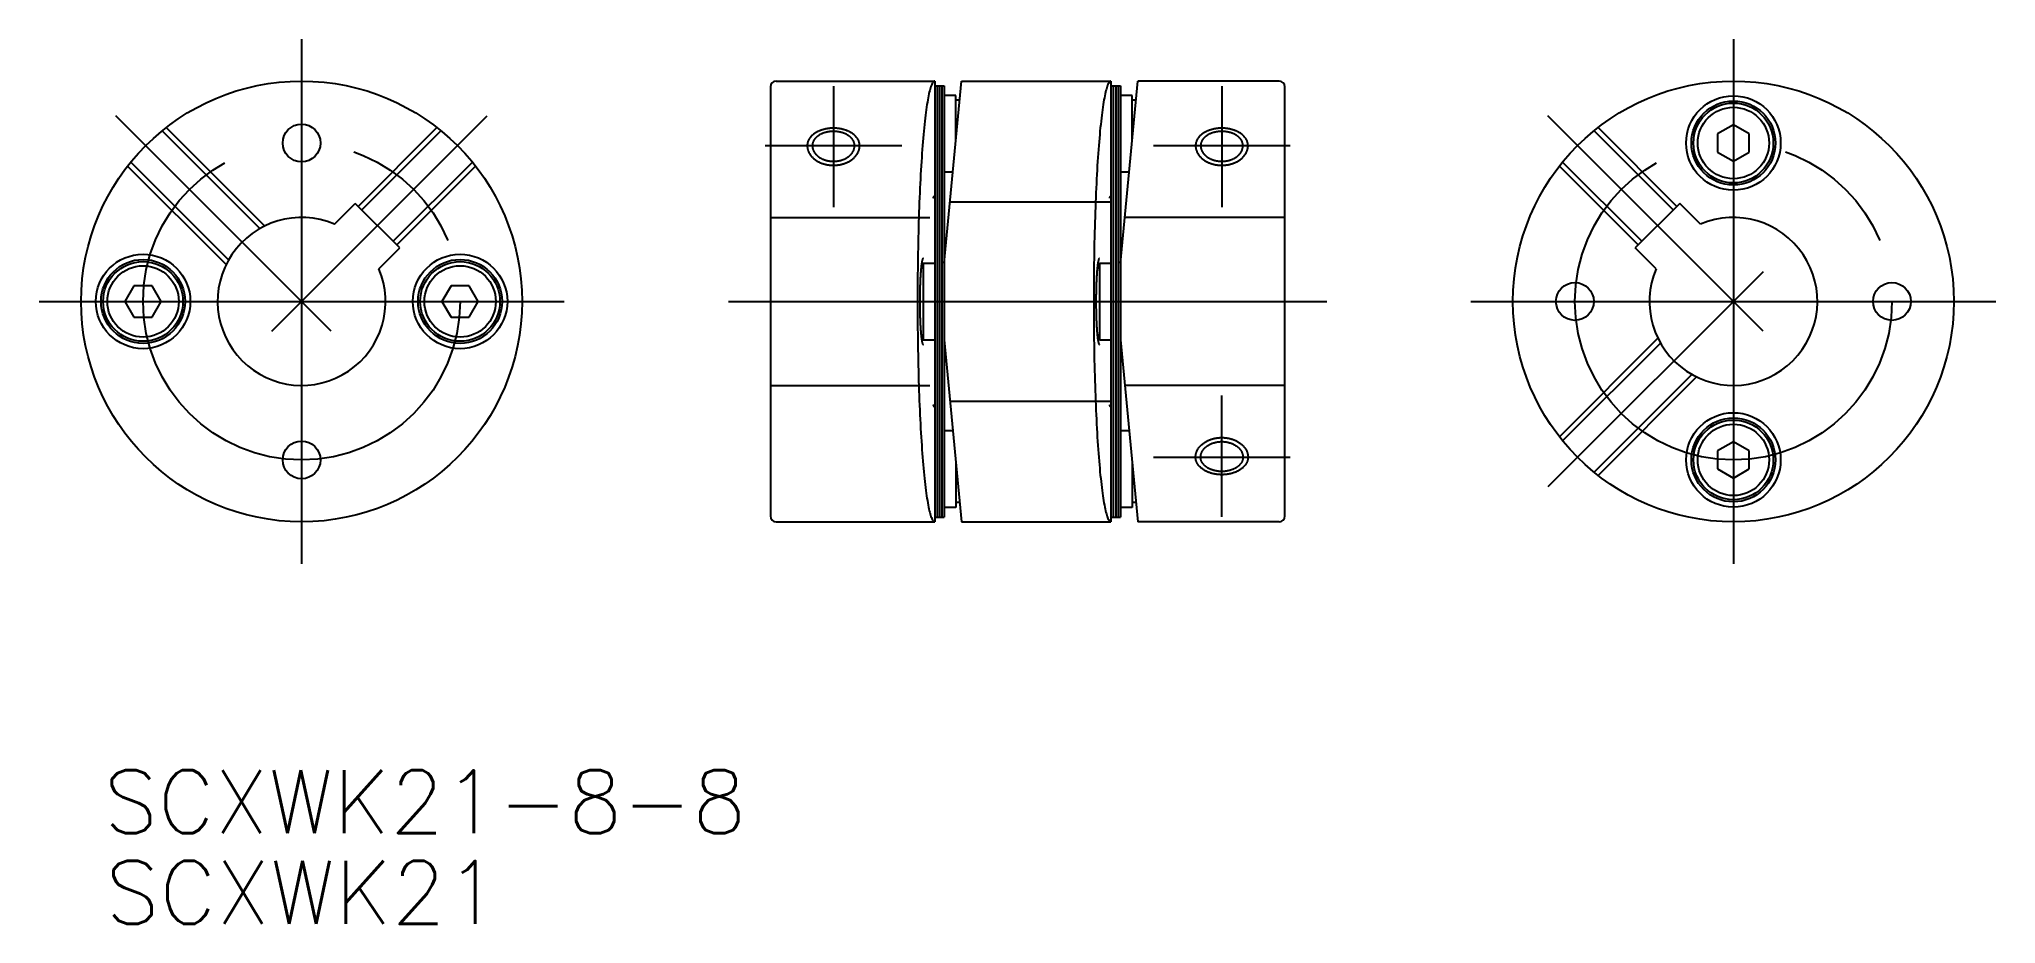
# Model space of a CAD drawing. Extents: x -12.5 to 80.7, y -29.7 to 12.5.
import ezdxf

# ---------------------------------------------------------------- set-up
doc = ezdxf.new("R2010")
doc.units = 0
doc.linetypes.add('CENTER', pattern=[50.8, 31.75, -6.35, 6.35, -6.35])
doc.linetypes.add('DASHED', pattern=[19.05, 12.7, -6.35])
doc.layers.get('0').update_dxf_attribs({"linetype": 'CONTINUOUS'})
doc.layers.add('CENTER', color=1, linetype='CENTER')
doc.styles.get("Standard").update_dxf_attribs({"font": 'txt.shx', "height": 3, "bigfont": 'bigfont.shx'})

msp = doc.modelspace()

# ---------------------------------------------------------------- texts
at = {"color": 7, "linetype": 'CONTINUOUS'}
for s, p in [('SCXWK21-8-8', (-9.417, -25.336)), ('SCXWK21', (-9.34, -29.659))]:
    msp.add_text(s, height=3, dxfattribs=at).set_placement(p)

# ---------------------------------------------------------------- linework, layer by layer
at = {"color": 7, "linetype": 'CONTINUOUS'}
for p, q in [((22.607, 10.5), (30.157, 10.5)), ((30.157, 10.5), (30.157, -10.5)), ((30.157, 10.272), (30.613, 10.272)), ((30.271, 10.272), (30.271, -10.272)), ((30.385, 10.272), (30.385, -10.272)), ((30.499, 10.272), (30.499, -10.272)), ((30.613, 1.826), (31.435, 10.5)), ((30.613, 10.272), (30.613, -10.272)), ((31.435, 10.5), (38.549, 10.5)), ((38.549, 10.5), (38.549, -10.5)), ((38.549, 10.272), (39.006, 10.272)), ((38.663, 10.272), (38.663, -10.272)), ((38.778, 10.272), (38.778, -10.272)), ((38.892, 10.272), (38.892, -10.272)), ((39.006, 1.826), (39.828, 10.5)), ((39.006, 10.272), (39.006, -10.272)), ((46.556, 10.5), (39.828, 10.5)), ((22.333, 10.226), (22.333, -10.226)), ((31.161, 9.815), (30.613, 9.815)), ((31.161, 7.609), (31.161, 9.815)), ((31.348, 9.587), (31.161, 9.587)), ((39.554, 9.815), (39.006, 9.815)), ((39.554, 7.609), (39.554, 9.815)), ((39.741, 9.587), (39.554, 9.587)), ((46.83, -10.226), (46.83, 10.226)), ((68.197, 8.416), (67.447, 7.983)), ((68.947, 7.983), (68.197, 8.416)), ((67.447, 7.983), (67.447, 7.117)), ((68.947, 7.117), (68.947, 7.983)), ((67.447, 7.117), (68.197, 6.684)), ((68.197, 6.684), (68.947, 7.117)), ((31.024, 6.163), (30.613, 6.163)), ((39.417, 6.163), (39.006, 6.163)), ((1.561, 3.683), (2.551, 4.673)), ((4.673, 2.551), (2.551, 4.673)), ((65.646, 4.673), (63.525, 2.551)), ((66.636, 3.683), (65.646, 4.673)), ((3.683, 1.561), (4.673, 2.551)), ((64.515, 1.561), (63.525, 2.551)), ((29.504, 1.598), (29.609, 1.598)), ((29.609, 1.826), (29.609, -1.826)), ((29.609, 1.826), (30.157, 1.826)), ((37.897, 1.598), (38.001, 1.598)), ((38.001, 1.826), (38.001, -1.826)), ((38.001, 1.826), (38.549, 1.826)), ((-7.983, 0.75), (-8.416, 0)), ((-8.416, 0), (-7.983, -0.75)), ((-7.117, 0.75), (-7.983, 0.75)), ((-6.684, 0), (-7.117, 0.75)), ((-7.117, -0.75), (-6.684, 0)), ((7.117, 0.75), (6.684, 0)), ((6.684, 0), (7.117, -0.75)), ((7.983, 0.75), (7.117, 0.75)), ((8.416, 0), (7.983, 0.75)), ((7.983, -0.75), (8.416, 0)), ((30.157, 0), (30.157, -10.5)), ((38.549, 0), (38.549, -10.5)), ((-7.983, -0.75), (-7.117, -0.75)), ((7.117, -0.75), (7.983, -0.75)), ((29.504, -1.598), (29.609, -1.598)), ((29.609, -1.826), (30.157, -1.826)), ((30.613, -1.826), (31.435, -10.5)), ((37.897, -1.598), (38.001, -1.598)), ((38.001, -1.826), (38.549, -1.826)), ((39.006, -1.826), (39.828, -10.5)), ((30.157, -5.022), (30.157, -10.5)), ((38.549, -5.022), (38.549, -10.5)), ((31.024, -6.163), (30.613, -6.163)), ((39.417, -6.163), (39.006, -6.163)), ((68.197, -6.684), (67.447, -7.117)), ((67.447, -7.117), (67.447, -7.983)), ((68.947, -7.117), (68.197, -6.684)), ((68.947, -7.983), (68.947, -7.117)), ((31.161, -7.609), (31.161, -9.815)), ((39.554, -7.609), (39.554, -9.815)), ((67.447, -7.983), (68.197, -8.416)), ((68.197, -8.416), (68.947, -7.983)), ((31.161, -9.815), (30.613, -9.815)), ((31.348, -9.587), (31.161, -9.587)), ((39.554, -9.815), (39.006, -9.815)), ((39.741, -9.587), (39.554, -9.587)), ((22.607, -10.5), (30.157, -10.5)), ((30.157, -10.272), (30.613, -10.272)), ((31.435, -10.5), (38.549, -10.5)), ((38.549, -10.272), (39.006, -10.272)), ((46.556, -10.5), (39.828, -10.5))]:
    msp.add_line(p, q, dxfattribs=at)
at = {"color": 3, "linetype": 'DASHED'}
for p, q in [((-1.981, 3.475), (-6.64, 8.134)), ((-1.756, 3.594), (-6.448, 8.287)), ((2.693, 4.531), (6.448, 8.287)), ((2.865, 4.359), (6.64, 8.134)), ((65.333, 4.359), (61.558, 8.134)), ((65.505, 4.531), (61.749, 8.287)), ((-3.475, 1.981), (-8.134, 6.64)), ((4.359, 2.865), (8.134, 6.64)), ((63.838, 2.865), (60.063, 6.64)), ((-3.594, 1.756), (-8.287, 6.448)), ((4.531, 2.693), (8.287, 6.448)), ((63.666, 2.693), (59.911, 6.448)), ((30.89, 4.75), (38.549, 4.75)), ((22.333, 4), (29.922, 4)), ((46.798, 4), (39.212, 4)), ((64.603, -1.756), (59.911, -6.448)), ((64.722, -1.981), (60.063, -6.64)), ((66.217, -3.475), (61.558, -8.134)), ((66.442, -3.594), (61.749, -8.287)), ((22.333, -4), (29.922, -4)), ((46.83, -4), (39.212, -4)), ((30.89, -4.75), (38.549, -4.75))]:
    msp.add_line(p, q, dxfattribs=at)
at = {"color": 7, "linetype": 'CONTINUOUS'}
for points in [[(30.157, 10.5, 0), (30.137, 10.497, 0), (30.116, 10.487, 0), (30.096, 10.472, 0), (30.076, 10.449, 0), (30.056, 10.421, 0), (30.036, 10.386, 0), (30.016, 10.345, 0), (29.996, 10.298, 0), (29.977, 10.245, 0), (29.957, 10.185, 0), (29.938, 10.12, 0), (29.918, 10.048, 0), (29.899, 9.97, 0), (29.88, 9.886, 0), (29.861, 9.796, 0), (29.842, 9.701, 0), (29.824, 9.599, 0), (29.805, 9.492, 0), (29.787, 9.379, 0), (29.769, 9.26, 0), (29.752, 9.136, 0), (29.734, 9.006, 0), (29.717, 8.871, 0), (29.7, 8.73, 0), (29.683, 8.585, 0), (29.667, 8.434, 0), (29.651, 8.278, 0), (29.635, 8.117, 0), (29.62, 7.951, 0), (29.605, 7.78, 0), (29.59, 7.605, 0), (29.576, 7.425, 0), (29.562, 7.24, 0), (29.548, 7.051, 0), (29.535, 6.858, 0), (29.521, 6.661, 0), (29.509, 6.46, 0), (29.497, 6.255, 0), (29.485, 6.046, 0), (29.473, 5.833, 0), (29.462, 5.617, 0), (29.452, 5.398, 0), (29.442, 5.175, 0), (29.432, 4.95, 0), (29.423, 4.721, 0), (29.414, 4.489, 0), (29.405, 4.255, 0), (29.398, 4.018, 0), (29.39, 3.779, 0), (29.383, 3.537, 0), (29.376, 3.294, 0), (29.37, 3.048, 0), (29.365, 2.8, 0), (29.36, 2.551, 0), (29.355, 2.301, 0), (29.351, 2.048, 0), (29.347, 1.795, 0), (29.344, 1.541, 0), (29.341, 1.285, 0), (29.339, 1.029, 0), (29.337, 0.772, 0), (29.336, 0.515, 0), (29.335, 0.258, 0), (29.335, 0, 0), (29.335, -0.258, 0), (29.336, -0.515, 0), (29.337, -0.772, 0), (29.339, -1.029, 0), (29.341, -1.285, 0), (29.344, -1.541, 0), (29.347, -1.795, 0), (29.351, -2.048, 0), (29.355, -2.301, 0), (29.36, -2.551, 0), (29.365, -2.8, 0), (29.37, -3.048, 0), (29.376, -3.294, 0), (29.383, -3.537, 0), (29.39, -3.779, 0), (29.398, -4.018, 0), (29.405, -4.255, 0), (29.414, -4.489, 0), (29.423, -4.721, 0), (29.432, -4.95, 0), (29.442, -5.175, 0), (29.452, -5.398, 0), (29.462, -5.617, 0), (29.473, -5.833, 0), (29.485, -6.046, 0), (29.497, -6.255, 0), (29.509, -6.46, 0), (29.521, -6.661, 0), (29.535, -6.858, 0), (29.548, -7.051, 0), (29.562, -7.24, 0), (29.576, -7.425, 0), (29.59, -7.605, 0), (29.605, -7.78, 0), (29.62, -7.951, 0), (29.635, -8.117, 0), (29.651, -8.278, 0), (29.667, -8.434, 0), (29.683, -8.585, 0), (29.7, -8.73, 0), (29.717, -8.871, 0), (29.734, -9.006, 0), (29.752, -9.136, 0), (29.769, -9.26, 0), (29.787, -9.379, 0), (29.805, -9.492, 0), (29.824, -9.599, 0), (29.842, -9.701, 0), (29.861, -9.796, 0), (29.88, -9.886, 0), (29.899, -9.97, 0), (29.918, -10.048, 0), (29.938, -10.12, 0), (29.957, -10.185, 0), (29.977, -10.245, 0), (29.996, -10.298, 0), (30.016, -10.345, 0), (30.036, -10.386, 0), (30.056, -10.421, 0), (30.076, -10.449, 0), (30.096, -10.472, 0), (30.116, -10.487, 0), (30.137, -10.497, 0), (30.157, -10.5, 0)], [(38.549, 10.5, 0), (38.529, 10.497, 0), (38.509, 10.487, 0), (38.489, 10.472, 0), (38.469, 10.449, 0), (38.449, 10.421, 0), (38.429, 10.386, 0), (38.409, 10.345, 0), (38.389, 10.298, 0), (38.369, 10.245, 0), (38.35, 10.185, 0), (38.33, 10.12, 0), (38.311, 10.048, 0), (38.291, 9.97, 0), (38.273, 9.886, 0), (38.254, 9.796, 0), (38.235, 9.701, 0), (38.216, 9.599, 0), (38.198, 9.492, 0), (38.18, 9.379, 0), (38.162, 9.26, 0), (38.144, 9.136, 0), (38.127, 9.006, 0), (38.11, 8.871, 0), (38.093, 8.73, 0), (38.076, 8.585, 0), (38.06, 8.434, 0), (38.044, 8.278, 0), (38.028, 8.117, 0), (38.013, 7.951, 0), (37.998, 7.78, 0), (37.983, 7.605, 0), (37.968, 7.425, 0), (37.954, 7.24, 0), (37.94, 7.051, 0), (37.927, 6.858, 0), (37.914, 6.661, 0), (37.901, 6.46, 0), (37.889, 6.255, 0), (37.877, 6.046, 0), (37.866, 5.833, 0), (37.855, 5.617, 0), (37.844, 5.398, 0), (37.834, 5.175, 0), (37.825, 4.95, 0), (37.815, 4.721, 0), (37.806, 4.489, 0), (37.798, 4.255, 0), (37.79, 4.018, 0), (37.783, 3.779, 0), (37.776, 3.537, 0), (37.769, 3.294, 0), (37.763, 3.048, 0), (37.757, 2.8, 0), (37.752, 2.551, 0), (37.748, 2.301, 0), (37.743, 2.048, 0), (37.74, 1.795, 0), (37.736, 1.541, 0), (37.734, 1.285, 0), (37.731, 1.029, 0), (37.73, 0.772, 0), (37.729, 0.515, 0), (37.728, 0.258, 0), (37.728, 0, 0), (37.728, -0.258, 0), (37.729, -0.515, 0), (37.73, -0.772, 0), (37.731, -1.029, 0), (37.734, -1.285, 0), (37.736, -1.541, 0), (37.74, -1.795, 0), (37.743, -2.048, 0), (37.748, -2.301, 0), (37.752, -2.551, 0), (37.757, -2.8, 0), (37.763, -3.048, 0), (37.769, -3.294, 0), (37.776, -3.537, 0), (37.783, -3.779, 0), (37.79, -4.018, 0), (37.798, -4.255, 0), (37.806, -4.489, 0), (37.815, -4.721, 0), (37.825, -4.95, 0), (37.834, -5.175, 0), (37.844, -5.398, 0), (37.855, -5.617, 0), (37.866, -5.833, 0), (37.877, -6.046, 0), (37.889, -6.255, 0), (37.901, -6.46, 0), (37.914, -6.661, 0), (37.927, -6.858, 0), (37.94, -7.051, 0), (37.954, -7.24, 0), (37.968, -7.425, 0), (37.983, -7.605, 0), (37.998, -7.78, 0), (38.013, -7.951, 0), (38.028, -8.117, 0), (38.044, -8.278, 0), (38.06, -8.434, 0), (38.076, -8.585, 0), (38.093, -8.73, 0), (38.11, -8.871, 0), (38.127, -9.006, 0), (38.144, -9.136, 0), (38.162, -9.26, 0), (38.18, -9.379, 0), (38.198, -9.492, 0), (38.216, -9.599, 0), (38.235, -9.701, 0), (38.254, -9.796, 0), (38.273, -9.886, 0), (38.291, -9.97, 0), (38.311, -10.048, 0), (38.33, -10.12, 0), (38.35, -10.185, 0), (38.369, -10.245, 0), (38.389, -10.298, 0), (38.409, -10.345, 0), (38.429, -10.386, 0), (38.449, -10.421, 0), (38.469, -10.449, 0), (38.489, -10.472, 0), (38.509, -10.487, 0), (38.529, -10.497, 0), (38.549, -10.5, 0)], [(26.339, 7.425, 0), (26.339, 7.441, 0), (26.338, 7.458, 0), (26.337, 7.474, 0), (26.334, 7.491, 0), (26.332, 7.508, 0), (26.328, 7.524, 0), (26.325, 7.54, 0), (26.32, 7.557, 0), (26.315, 7.573, 0), (26.309, 7.589, 0), (26.303, 7.605, 0), (26.296, 7.621, 0), (26.288, 7.637, 0), (26.28, 7.653, 0), (26.272, 7.668, 0), (26.263, 7.684, 0), (26.253, 7.699, 0), (26.243, 7.714, 0), (26.232, 7.729, 0), (26.22, 7.744, 0), (26.209, 7.759, 0), (26.196, 7.773, 0), (26.183, 7.787, 0), (26.17, 7.801, 0), (26.156, 7.815, 0), (26.141, 7.828, 0), (26.126, 7.841, 0), (26.111, 7.854, 0), (26.095, 7.867, 0), (26.079, 7.88, 0), (26.062, 7.892, 0), (26.044, 7.904, 0), (26.027, 7.915, 0), (26.009, 7.927, 0), (25.99, 7.938, 0), (25.971, 7.948, 0), (25.952, 7.959, 0), (25.932, 7.969, 0), (25.912, 7.979, 0), (25.892, 7.988, 0), (25.871, 7.997, 0), (25.85, 8.006, 0), (25.829, 8.014, 0), (25.807, 8.022, 0), (25.785, 8.03, 0), (25.763, 8.037, 0), (25.741, 8.044, 0), (25.718, 8.051, 0), (25.695, 8.057, 0), (25.672, 8.063, 0), (25.648, 8.068, 0), (25.625, 8.073, 0), (25.601, 8.078, 0), (25.577, 8.082, 0), (25.553, 8.086, 0), (25.529, 8.089, 0), (25.505, 8.092, 0), (25.48, 8.095, 0), (25.456, 8.097, 0), (25.431, 8.099, 0), (25.407, 8.1, 0), (25.382, 8.101, 0), (25.358, 8.102, 0), (25.333, 8.102, 0), (25.308, 8.102, 0), (25.283, 8.101, 0), (25.259, 8.1, 0), (25.234, 8.099, 0), (25.21, 8.097, 0), (25.185, 8.095, 0), (25.161, 8.092, 0), (25.136, 8.089, 0), (25.112, 8.086, 0), (25.088, 8.082, 0), (25.064, 8.078, 0), (25.041, 8.073, 0), (25.017, 8.068, 0), (24.994, 8.063, 0), (24.971, 8.057, 0), (24.948, 8.051, 0), (24.925, 8.044, 0), (24.902, 8.037, 0), (24.88, 8.03, 0), (24.858, 8.022, 0), (24.837, 8.014, 0), (24.815, 8.006, 0), (24.794, 7.997, 0), (24.774, 7.988, 0), (24.753, 7.979, 0), (24.733, 7.969, 0), (24.714, 7.959, 0), (24.694, 7.948, 0), (24.675, 7.938, 0), (24.657, 7.927, 0), (24.639, 7.915, 0), (24.621, 7.904, 0), (24.604, 7.892, 0), (24.587, 7.88, 0), (24.571, 7.867, 0), (24.555, 7.854, 0), (24.539, 7.841, 0), (24.524, 7.828, 0), (24.51, 7.815, 0), (24.496, 7.801, 0), (24.482, 7.787, 0), (24.47, 7.773, 0), (24.457, 7.759, 0), (24.445, 7.744, 0), (24.434, 7.729, 0), (24.423, 7.714, 0), (24.413, 7.699, 0), (24.403, 7.684, 0), (24.394, 7.668, 0), (24.385, 7.653, 0), (24.377, 7.637, 0), (24.37, 7.621, 0), (24.363, 7.605, 0), (24.356, 7.589, 0), (24.351, 7.573, 0), (24.346, 7.557, 0), (24.341, 7.54, 0), (24.337, 7.524, 0), (24.334, 7.508, 0), (24.331, 7.491, 0), (24.329, 7.474, 0), (24.328, 7.458, 0), (24.327, 7.441, 0), (24.326, 7.425, 0)], [(44.836, 7.425, 0), (44.836, 7.441, 0), (44.835, 7.458, 0), (44.834, 7.474, 0), (44.831, 7.491, 0), (44.829, 7.508, 0), (44.825, 7.524, 0), (44.821, 7.54, 0), (44.817, 7.557, 0), (44.812, 7.573, 0), (44.806, 7.589, 0), (44.8, 7.605, 0), (44.793, 7.621, 0), (44.785, 7.637, 0), (44.777, 7.653, 0), (44.769, 7.668, 0), (44.76, 7.684, 0), (44.75, 7.699, 0), (44.74, 7.714, 0), (44.729, 7.729, 0), (44.717, 7.744, 0), (44.706, 7.759, 0), (44.693, 7.773, 0), (44.68, 7.787, 0), (44.667, 7.801, 0), (44.653, 7.815, 0), (44.638, 7.828, 0), (44.623, 7.841, 0), (44.608, 7.854, 0), (44.592, 7.867, 0), (44.575, 7.88, 0), (44.559, 7.892, 0), (44.541, 7.904, 0), (44.524, 7.915, 0), (44.506, 7.927, 0), (44.487, 7.938, 0), (44.468, 7.948, 0), (44.449, 7.959, 0), (44.429, 7.969, 0), (44.409, 7.979, 0), (44.389, 7.988, 0), (44.368, 7.997, 0), (44.347, 8.006, 0), (44.326, 8.014, 0), (44.304, 8.022, 0), (44.282, 8.03, 0), (44.26, 8.037, 0), (44.238, 8.044, 0), (44.215, 8.051, 0), (44.192, 8.057, 0), (44.169, 8.063, 0), (44.145, 8.068, 0), (44.122, 8.073, 0), (44.098, 8.078, 0), (44.074, 8.082, 0), (44.05, 8.086, 0), (44.026, 8.089, 0), (44.002, 8.092, 0), (43.977, 8.095, 0), (43.953, 8.097, 0), (43.928, 8.099, 0), (43.904, 8.1, 0), (43.879, 8.101, 0), (43.854, 8.102, 0), (43.83, 8.102, 0), (43.805, 8.102, 0), (43.78, 8.101, 0), (43.756, 8.1, 0), (43.731, 8.099, 0), (43.706, 8.097, 0), (43.682, 8.095, 0), (43.658, 8.092, 0), (43.633, 8.089, 0), (43.609, 8.086, 0), (43.585, 8.082, 0), (43.561, 8.078, 0), (43.538, 8.073, 0), (43.514, 8.068, 0), (43.491, 8.063, 0), (43.468, 8.057, 0), (43.445, 8.051, 0), (43.422, 8.044, 0), (43.399, 8.037, 0), (43.377, 8.03, 0), (43.355, 8.022, 0), (43.334, 8.014, 0), (43.312, 8.006, 0), (43.291, 7.997, 0), (43.271, 7.988, 0), (43.25, 7.979, 0), (43.23, 7.969, 0), (43.211, 7.959, 0), (43.191, 7.948, 0), (43.172, 7.938, 0), (43.154, 7.927, 0), (43.136, 7.915, 0), (43.118, 7.904, 0), (43.101, 7.892, 0), (43.084, 7.88, 0), (43.068, 7.867, 0), (43.052, 7.854, 0), (43.036, 7.841, 0), (43.021, 7.828, 0), (43.007, 7.815, 0), (42.993, 7.801, 0), (42.979, 7.787, 0), (42.966, 7.773, 0), (42.954, 7.759, 0), (42.942, 7.744, 0), (42.931, 7.729, 0), (42.92, 7.714, 0), (42.91, 7.699, 0), (42.9, 7.684, 0), (42.891, 7.668, 0), (42.882, 7.653, 0), (42.874, 7.637, 0), (42.867, 7.621, 0), (42.86, 7.605, 0), (42.853, 7.589, 0), (42.848, 7.573, 0), (42.843, 7.557, 0), (42.838, 7.54, 0), (42.834, 7.524, 0), (42.831, 7.508, 0), (42.828, 7.491, 0), (42.826, 7.474, 0), (42.825, 7.458, 0), (42.824, 7.441, 0), (42.823, 7.425, 0)], [(24.326, 7.425, 0), (24.327, 7.406, 0), (24.328, 7.388, 0), (24.329, 7.37, 0), (24.331, 7.352, 0), (24.334, 7.333, 0), (24.337, 7.315, 0), (24.341, 7.297, 0), (24.346, 7.279, 0), (24.351, 7.261, 0), (24.356, 7.243, 0), (24.363, 7.226, 0), (24.37, 7.208, 0), (24.377, 7.191, 0), (24.385, 7.173, 0), (24.394, 7.156, 0), (24.403, 7.139, 0), (24.413, 7.122, 0), (24.423, 7.106, 0), (24.434, 7.089, 0), (24.445, 7.073, 0), (24.457, 7.057, 0), (24.47, 7.041, 0), (24.482, 7.026, 0), (24.496, 7.01, 0), (24.51, 6.995, 0), (24.524, 6.98, 0), (24.539, 6.966, 0), (24.555, 6.951, 0), (24.571, 6.937, 0), (24.587, 6.924, 0), (24.604, 6.91, 0), (24.621, 6.897, 0), (24.639, 6.884, 0), (24.657, 6.872, 0), (24.675, 6.86, 0), (24.694, 6.848, 0), (24.714, 6.837, 0), (24.733, 6.826, 0), (24.753, 6.815, 0), (24.774, 6.804, 0), (24.794, 6.794, 0), (24.815, 6.785, 0), (24.837, 6.776, 0), (24.858, 6.767, 0), (24.88, 6.758, 0), (24.902, 6.75, 0), (24.925, 6.743, 0), (24.948, 6.736, 0), (24.971, 6.729, 0), (24.994, 6.722, 0), (25.017, 6.716, 0), (25.041, 6.711, 0), (25.064, 6.706, 0), (25.088, 6.701, 0), (25.112, 6.697, 0), (25.136, 6.693, 0), (25.161, 6.69, 0), (25.185, 6.687, 0), (25.21, 6.684, 0), (25.234, 6.682, 0), (25.259, 6.681, 0), (25.283, 6.68, 0), (25.308, 6.679, 0), (25.333, 6.679, 0), (25.358, 6.679, 0), (25.382, 6.68, 0), (25.407, 6.681, 0), (25.431, 6.682, 0), (25.456, 6.684, 0), (25.48, 6.687, 0), (25.505, 6.69, 0), (25.529, 6.693, 0), (25.553, 6.697, 0), (25.577, 6.701, 0), (25.601, 6.706, 0), (25.625, 6.711, 0), (25.648, 6.716, 0), (25.672, 6.722, 0), (25.695, 6.729, 0), (25.718, 6.736, 0), (25.741, 6.743, 0), (25.763, 6.75, 0), (25.785, 6.758, 0), (25.807, 6.767, 0), (25.829, 6.776, 0), (25.85, 6.785, 0), (25.871, 6.794, 0), (25.892, 6.804, 0), (25.912, 6.815, 0), (25.932, 6.826, 0), (25.952, 6.837, 0), (25.971, 6.848, 0), (25.99, 6.86, 0), (26.009, 6.872, 0), (26.027, 6.884, 0), (26.044, 6.897, 0), (26.062, 6.91, 0), (26.079, 6.924, 0), (26.095, 6.937, 0), (26.111, 6.951, 0), (26.126, 6.966, 0), (26.141, 6.98, 0), (26.156, 6.995, 0), (26.17, 7.01, 0), (26.183, 7.026, 0), (26.196, 7.041, 0), (26.209, 7.057, 0), (26.22, 7.073, 0), (26.232, 7.089, 0), (26.243, 7.106, 0), (26.253, 7.122, 0), (26.263, 7.139, 0), (26.272, 7.156, 0), (26.28, 7.173, 0), (26.288, 7.191, 0), (26.296, 7.208, 0), (26.303, 7.226, 0), (26.309, 7.243, 0), (26.315, 7.261, 0), (26.32, 7.279, 0), (26.325, 7.297, 0), (26.328, 7.315, 0), (26.332, 7.333, 0), (26.334, 7.352, 0), (26.337, 7.37, 0), (26.338, 7.388, 0), (26.339, 7.406, 0), (26.339, 7.425, 0)], [(42.823, 7.425, 0), (42.824, 7.406, 0), (42.825, 7.388, 0), (42.826, 7.37, 0), (42.828, 7.352, 0), (42.831, 7.333, 0), (42.834, 7.315, 0), (42.838, 7.297, 0), (42.843, 7.279, 0), (42.848, 7.261, 0), (42.853, 7.243, 0), (42.86, 7.226, 0), (42.867, 7.208, 0), (42.874, 7.191, 0), (42.882, 7.173, 0), (42.891, 7.156, 0), (42.9, 7.139, 0), (42.91, 7.122, 0), (42.92, 7.106, 0), (42.931, 7.089, 0), (42.942, 7.073, 0), (42.954, 7.057, 0), (42.966, 7.041, 0), (42.979, 7.026, 0), (42.993, 7.01, 0), (43.007, 6.995, 0), (43.021, 6.98, 0), (43.036, 6.966, 0), (43.052, 6.951, 0), (43.068, 6.937, 0), (43.084, 6.924, 0), (43.101, 6.91, 0), (43.118, 6.897, 0), (43.136, 6.884, 0), (43.154, 6.872, 0), (43.172, 6.86, 0), (43.191, 6.848, 0), (43.211, 6.837, 0), (43.23, 6.826, 0), (43.25, 6.815, 0), (43.271, 6.804, 0), (43.291, 6.794, 0), (43.312, 6.785, 0), (43.334, 6.776, 0), (43.355, 6.767, 0), (43.377, 6.758, 0), (43.399, 6.75, 0), (43.422, 6.743, 0), (43.445, 6.736, 0), (43.468, 6.729, 0), (43.491, 6.722, 0), (43.514, 6.716, 0), (43.538, 6.711, 0), (43.561, 6.706, 0), (43.585, 6.701, 0), (43.609, 6.697, 0), (43.633, 6.693, 0), (43.658, 6.69, 0), (43.682, 6.687, 0), (43.706, 6.684, 0), (43.731, 6.682, 0), (43.756, 6.681, 0), (43.78, 6.68, 0), (43.805, 6.679, 0), (43.83, 6.679, 0), (43.854, 6.679, 0), (43.879, 6.68, 0), (43.904, 6.681, 0), (43.928, 6.682, 0), (43.953, 6.684, 0), (43.977, 6.687, 0), (44.002, 6.69, 0), (44.026, 6.693, 0), (44.05, 6.697, 0), (44.074, 6.701, 0), (44.098, 6.706, 0), (44.122, 6.711, 0), (44.145, 6.716, 0), (44.169, 6.722, 0), (44.192, 6.729, 0), (44.215, 6.736, 0), (44.238, 6.743, 0), (44.26, 6.75, 0), (44.282, 6.758, 0), (44.304, 6.767, 0), (44.326, 6.776, 0), (44.347, 6.785, 0), (44.368, 6.794, 0), (44.389, 6.804, 0), (44.409, 6.815, 0), (44.429, 6.826, 0), (44.449, 6.837, 0), (44.468, 6.848, 0), (44.487, 6.86, 0), (44.506, 6.872, 0), (44.524, 6.884, 0), (44.541, 6.897, 0), (44.559, 6.91, 0), (44.575, 6.924, 0), (44.592, 6.937, 0), (44.608, 6.951, 0), (44.623, 6.966, 0), (44.638, 6.98, 0), (44.653, 6.995, 0), (44.667, 7.01, 0), (44.68, 7.026, 0), (44.693, 7.041, 0), (44.706, 7.057, 0), (44.717, 7.073, 0), (44.729, 7.089, 0), (44.74, 7.106, 0), (44.75, 7.122, 0), (44.76, 7.139, 0), (44.769, 7.156, 0), (44.777, 7.173, 0), (44.785, 7.191, 0), (44.793, 7.208, 0), (44.8, 7.226, 0), (44.806, 7.243, 0), (44.812, 7.261, 0), (44.817, 7.279, 0), (44.821, 7.297, 0), (44.825, 7.315, 0), (44.829, 7.333, 0), (44.831, 7.352, 0), (44.834, 7.37, 0), (44.835, 7.388, 0), (44.836, 7.406, 0), (44.836, 7.425, 0)], [(30.157, 5.022, 0), (30.156, 5.022, 0), (30.155, 5.022, 0), (30.155, 5.022, 0), (30.154, 5.022, 0), (30.154, 5.022, 0), (30.153, 5.022, 0), (30.152, 5.021, 0), (30.152, 5.021, 0), (30.151, 5.021, 0), (30.151, 5.021, 0), (30.15, 5.021, 0), (30.15, 5.021, 0), (30.149, 5.021, 0), (30.148, 5.021, 0), (30.148, 5.02, 0), (30.147, 5.02, 0), (30.147, 5.02, 0), (30.146, 5.02, 0), (30.145, 5.02, 0), (30.145, 5.019, 0), (30.144, 5.019, 0), (30.144, 5.019, 0), (30.143, 5.019, 0), (30.142, 5.018, 0), (30.142, 5.018, 0), (30.141, 5.018, 0), (30.141, 5.017, 0), (30.14, 5.017, 0), (30.14, 5.017, 0), (30.139, 5.016, 0), (30.138, 5.016, 0), (30.138, 5.016, 0), (30.137, 5.015, 0), (30.137, 5.015, 0), (30.136, 5.015, 0), (30.135, 5.014, 0), (30.135, 5.014, 0), (30.134, 5.013, 0), (30.134, 5.013, 0), (30.133, 5.012, 0), (30.132, 5.012, 0), (30.132, 5.011, 0), (30.131, 5.011, 0), (30.131, 5.01, 0), (30.13, 5.01, 0), (30.129, 5.009, 0), (30.129, 5.009, 0), (30.128, 5.008, 0), (30.128, 5.008, 0), (30.127, 5.007, 0), (30.126, 5.006, 0), (30.126, 5.006, 0), (30.125, 5.005, 0), (30.125, 5.005, 0), (30.124, 5.004, 0), (30.123, 5.003, 0), (30.123, 5.003, 0), (30.122, 5.002, 0), (30.122, 5.001, 0), (30.121, 5.001, 0), (30.12, 5, 0), (30.12, 4.999, 0), (30.119, 4.998, 0), (30.119, 4.998, 0), (30.118, 4.997, 0), (30.118, 4.996, 0), (30.117, 4.995, 0), (30.116, 4.995, 0), (30.116, 4.994, 0), (30.115, 4.993, 0), (30.115, 4.992, 0), (30.114, 4.991, 0), (30.113, 4.991, 0), (30.113, 4.99, 0), (30.112, 4.989, 0), (30.112, 4.988, 0), (30.111, 4.987, 0), (30.11, 4.986, 0), (30.11, 4.985, 0), (30.109, 4.984, 0), (30.109, 4.983, 0), (30.108, 4.982, 0), (30.108, 4.981, 0), (30.107, 4.98, 0), (30.106, 4.979, 0), (30.106, 4.978, 0), (30.105, 4.977, 0), (30.105, 4.976, 0), (30.104, 4.975, 0), (30.103, 4.974, 0), (30.103, 4.973, 0), (30.102, 4.972, 0), (30.102, 4.971, 0), (30.101, 4.97, 0), (30.101, 4.969, 0), (30.1, 4.968, 0), (30.099, 4.967, 0), (30.099, 4.966, 0), (30.098, 4.964, 0), (30.098, 4.963, 0), (30.097, 4.962, 0), (30.096, 4.961, 0), (30.096, 4.96, 0), (30.095, 4.958, 0), (30.095, 4.957, 0), (30.094, 4.956, 0), (30.093, 4.955, 0), (30.093, 4.953, 0), (30.092, 4.952, 0), (30.092, 4.951, 0), (30.091, 4.95, 0), (30.09, 4.948, 0), (30.09, 4.947, 0), (30.089, 4.946, 0), (30.089, 4.944, 0), (30.088, 4.943, 0), (30.088, 4.942, 0), (30.087, 4.94, 0), (30.086, 4.939, 0), (30.086, 4.938, 0), (30.085, 4.936, 0), (30.085, 4.935, 0), (30.084, 4.933, 0), (30.084, 4.932, 0), (30.083, 4.93, 0), (30.082, 4.929, 0), (30.082, 4.927, 0), (30.081, 4.926, 0)], [(38.549, 5.022, 0), (38.549, 5.022, 0), (38.548, 5.022, 0), (38.547, 5.022, 0), (38.547, 5.022, 0), (38.546, 5.022, 0), (38.546, 5.022, 0), (38.545, 5.021, 0), (38.545, 5.021, 0), (38.544, 5.021, 0), (38.543, 5.021, 0), (38.543, 5.021, 0), (38.542, 5.021, 0), (38.542, 5.021, 0), (38.541, 5.021, 0), (38.54, 5.02, 0), (38.54, 5.02, 0), (38.539, 5.02, 0), (38.539, 5.02, 0), (38.538, 5.02, 0), (38.537, 5.019, 0), (38.537, 5.019, 0), (38.536, 5.019, 0), (38.536, 5.019, 0), (38.535, 5.018, 0), (38.535, 5.018, 0), (38.534, 5.018, 0), (38.533, 5.017, 0), (38.533, 5.017, 0), (38.532, 5.017, 0), (38.532, 5.016, 0), (38.531, 5.016, 0), (38.53, 5.016, 0), (38.53, 5.015, 0), (38.529, 5.015, 0), (38.529, 5.015, 0), (38.528, 5.014, 0), (38.527, 5.014, 0), (38.527, 5.013, 0), (38.526, 5.013, 0), (38.526, 5.012, 0), (38.525, 5.012, 0), (38.524, 5.011, 0), (38.524, 5.011, 0), (38.523, 5.01, 0), (38.523, 5.01, 0), (38.522, 5.009, 0), (38.521, 5.009, 0), (38.521, 5.008, 0), (38.52, 5.008, 0), (38.52, 5.007, 0), (38.519, 5.006, 0), (38.519, 5.006, 0), (38.518, 5.005, 0), (38.517, 5.005, 0), (38.517, 5.004, 0), (38.516, 5.003, 0), (38.516, 5.003, 0), (38.515, 5.002, 0), (38.514, 5.001, 0), (38.514, 5.001, 0), (38.513, 5, 0), (38.513, 4.999, 0), (38.512, 4.998, 0), (38.511, 4.998, 0), (38.511, 4.997, 0), (38.51, 4.996, 0), (38.51, 4.995, 0), (38.509, 4.995, 0), (38.508, 4.994, 0), (38.508, 4.993, 0), (38.507, 4.992, 0), (38.507, 4.991, 0), (38.506, 4.991, 0), (38.505, 4.99, 0), (38.505, 4.989, 0), (38.504, 4.988, 0), (38.504, 4.987, 0), (38.503, 4.986, 0), (38.502, 4.985, 0), (38.502, 4.984, 0), (38.501, 4.983, 0), (38.501, 4.982, 0), (38.5, 4.981, 0), (38.5, 4.98, 0), (38.499, 4.979, 0), (38.498, 4.978, 0), (38.498, 4.977, 0), (38.497, 4.976, 0), (38.497, 4.975, 0), (38.496, 4.974, 0), (38.495, 4.973, 0), (38.495, 4.972, 0), (38.494, 4.971, 0), (38.494, 4.97, 0), (38.493, 4.969, 0), (38.492, 4.968, 0), (38.492, 4.967, 0), (38.491, 4.966, 0), (38.491, 4.964, 0), (38.49, 4.963, 0), (38.49, 4.962, 0), (38.489, 4.961, 0), (38.488, 4.96, 0), (38.488, 4.958, 0), (38.487, 4.957, 0), (38.487, 4.956, 0), (38.486, 4.955, 0), (38.486, 4.953, 0), (38.485, 4.952, 0), (38.484, 4.951, 0), (38.484, 4.95, 0), (38.483, 4.948, 0), (38.483, 4.947, 0), (38.482, 4.946, 0), (38.481, 4.944, 0), (38.481, 4.943, 0), (38.48, 4.942, 0), (38.48, 4.94, 0), (38.479, 4.939, 0), (38.478, 4.938, 0), (38.478, 4.936, 0), (38.477, 4.935, 0), (38.477, 4.933, 0), (38.476, 4.932, 0), (38.475, 4.93, 0), (38.475, 4.929, 0), (38.474, 4.927, 0), (38.474, 4.926, 0)], [(29.616, 2.053, 0), (29.612, 2.054, 0), (29.607, 2.054, 0), (29.603, 2.053, 0), (29.599, 2.051, 0), (29.595, 2.047, 0), (29.591, 2.042, 0), (29.587, 2.036, 0), (29.582, 2.028, 0), (29.578, 2.019, 0), (29.574, 2.009, 0), (29.57, 1.998, 0), (29.566, 1.985, 0), (29.562, 1.971, 0), (29.558, 1.956, 0), (29.554, 1.939, 0), (29.55, 1.922, 0), (29.546, 1.903, 0), (29.542, 1.883, 0), (29.539, 1.861, 0), (29.535, 1.839, 0), (29.531, 1.815, 0), (29.527, 1.79, 0), (29.524, 1.764, 0), (29.52, 1.737, 0), (29.517, 1.709, 0), (29.513, 1.68, 0), (29.51, 1.649, 0), (29.507, 1.618, 0), (29.503, 1.586, 0), (29.5, 1.552, 0), (29.497, 1.518, 0), (29.494, 1.483, 0), (29.491, 1.446, 0), (29.488, 1.409, 0), (29.485, 1.371, 0), (29.482, 1.332, 0), (29.48, 1.292, 0), (29.477, 1.252, 0), (29.475, 1.21, 0), (29.472, 1.168, 0), (29.47, 1.125, 0), (29.468, 1.081, 0), (29.465, 1.037, 0), (29.463, 0.992, 0), (29.462, 0.946, 0), (29.46, 0.9, 0), (29.458, 0.853, 0), (29.456, 0.806, 0), (29.454, 0.758, 0), (29.453, 0.71, 0), (29.452, 0.661, 0), (29.45, 0.612, 0), (29.449, 0.562, 0), (29.448, 0.512, 0), (29.447, 0.462, 0), (29.446, 0.411, 0), (29.445, 0.36, 0), (29.445, 0.309, 0), (29.444, 0.258, 0), (29.444, 0.207, 0), (29.443, 0.155, 0), (29.443, 0.103, 0), (29.443, 0.052, 0), (29.443, 0, 0), (29.443, -0.052, 0), (29.443, -0.103, 0), (29.443, -0.155, 0), (29.444, -0.207, 0), (29.444, -0.258, 0), (29.445, -0.309, 0), (29.445, -0.36, 0), (29.446, -0.411, 0), (29.447, -0.462, 0), (29.448, -0.512, 0), (29.449, -0.562, 0), (29.45, -0.612, 0), (29.452, -0.661, 0), (29.453, -0.71, 0), (29.454, -0.758, 0), (29.456, -0.806, 0), (29.458, -0.853, 0), (29.46, -0.9, 0), (29.462, -0.946, 0), (29.463, -0.992, 0), (29.465, -1.037, 0), (29.468, -1.081, 0), (29.47, -1.125, 0), (29.472, -1.168, 0), (29.475, -1.21, 0), (29.477, -1.252, 0), (29.48, -1.292, 0), (29.482, -1.332, 0), (29.485, -1.371, 0), (29.488, -1.409, 0), (29.491, -1.446, 0), (29.494, -1.483, 0), (29.497, -1.518, 0), (29.5, -1.552, 0), (29.503, -1.586, 0), (29.507, -1.618, 0), (29.51, -1.649, 0), (29.513, -1.68, 0), (29.517, -1.709, 0), (29.52, -1.737, 0), (29.524, -1.764, 0), (29.527, -1.79, 0), (29.531, -1.815, 0), (29.535, -1.839, 0), (29.539, -1.861, 0), (29.542, -1.883, 0), (29.546, -1.903, 0), (29.55, -1.922, 0), (29.554, -1.939, 0), (29.558, -1.956, 0), (29.562, -1.971, 0), (29.566, -1.985, 0), (29.57, -1.998, 0), (29.574, -2.009, 0), (29.578, -2.019, 0), (29.582, -2.028, 0), (29.587, -2.036, 0), (29.591, -2.042, 0), (29.595, -2.047, 0), (29.599, -2.051, 0), (29.603, -2.053, 0), (29.607, -2.054, 0), (29.612, -2.054, 0), (29.616, -2.053, 0)], [(38.008, 2.053, 0), (38.004, 2.054, 0), (38, 2.054, 0), (37.996, 2.053, 0), (37.992, 2.051, 0), (37.987, 2.047, 0), (37.983, 2.042, 0), (37.979, 2.036, 0), (37.975, 2.028, 0), (37.971, 2.019, 0), (37.967, 2.009, 0), (37.963, 1.998, 0), (37.959, 1.985, 0), (37.955, 1.971, 0), (37.951, 1.956, 0), (37.947, 1.939, 0), (37.943, 1.922, 0), (37.939, 1.903, 0), (37.935, 1.883, 0), (37.931, 1.861, 0), (37.927, 1.839, 0), (37.924, 1.815, 0), (37.92, 1.79, 0), (37.916, 1.764, 0), (37.913, 1.737, 0), (37.909, 1.709, 0), (37.906, 1.68, 0), (37.903, 1.649, 0), (37.899, 1.618, 0), (37.896, 1.586, 0), (37.893, 1.552, 0), (37.89, 1.518, 0), (37.886, 1.483, 0), (37.883, 1.446, 0), (37.881, 1.409, 0), (37.878, 1.371, 0), (37.875, 1.332, 0), (37.872, 1.292, 0), (37.87, 1.252, 0), (37.867, 1.21, 0), (37.865, 1.168, 0), (37.862, 1.125, 0), (37.86, 1.081, 0), (37.858, 1.037, 0), (37.856, 0.992, 0), (37.854, 0.946, 0), (37.852, 0.9, 0), (37.85, 0.853, 0), (37.849, 0.806, 0), (37.847, 0.758, 0), (37.846, 0.71, 0), (37.844, 0.661, 0), (37.843, 0.612, 0), (37.842, 0.562, 0), (37.841, 0.512, 0), (37.84, 0.462, 0), (37.839, 0.411, 0), (37.838, 0.36, 0), (37.837, 0.309, 0), (37.837, 0.258, 0), (37.836, 0.207, 0), (37.836, 0.155, 0), (37.836, 0.103, 0), (37.836, 0.052, 0), (37.835, 0, 0), (37.836, -0.052, 0), (37.836, -0.103, 0), (37.836, -0.155, 0), (37.836, -0.207, 0), (37.837, -0.258, 0), (37.837, -0.309, 0), (37.838, -0.36, 0), (37.839, -0.411, 0), (37.84, -0.462, 0), (37.841, -0.512, 0), (37.842, -0.562, 0), (37.843, -0.612, 0), (37.844, -0.661, 0), (37.846, -0.71, 0), (37.847, -0.758, 0), (37.849, -0.806, 0), (37.85, -0.853, 0), (37.852, -0.9, 0), (37.854, -0.946, 0), (37.856, -0.992, 0), (37.858, -1.037, 0), (37.86, -1.081, 0), (37.862, -1.125, 0), (37.865, -1.168, 0), (37.867, -1.21, 0), (37.87, -1.252, 0), (37.872, -1.292, 0), (37.875, -1.332, 0), (37.878, -1.371, 0), (37.881, -1.409, 0), (37.883, -1.446, 0), (37.886, -1.483, 0), (37.89, -1.518, 0), (37.893, -1.552, 0), (37.896, -1.586, 0), (37.899, -1.618, 0), (37.903, -1.649, 0), (37.906, -1.68, 0), (37.909, -1.709, 0), (37.913, -1.737, 0), (37.916, -1.764, 0), (37.92, -1.79, 0), (37.924, -1.815, 0), (37.927, -1.839, 0), (37.931, -1.861, 0), (37.935, -1.883, 0), (37.939, -1.903, 0), (37.943, -1.922, 0), (37.947, -1.939, 0), (37.951, -1.956, 0), (37.955, -1.971, 0), (37.959, -1.985, 0), (37.963, -1.998, 0), (37.967, -2.009, 0), (37.971, -2.019, 0), (37.975, -2.028, 0), (37.979, -2.036, 0), (37.983, -2.042, 0), (37.987, -2.047, 0), (37.992, -2.051, 0), (37.996, -2.053, 0), (38, -2.054, 0), (38.004, -2.054, 0), (38.008, -2.053, 0)], [(30.081, -4.926, 0), (30.082, -4.927, 0), (30.082, -4.929, 0), (30.083, -4.93, 0), (30.084, -4.932, 0), (30.084, -4.933, 0), (30.085, -4.935, 0), (30.085, -4.936, 0), (30.086, -4.938, 0), (30.086, -4.939, 0), (30.087, -4.94, 0), (30.088, -4.942, 0), (30.088, -4.943, 0), (30.089, -4.944, 0), (30.089, -4.946, 0), (30.09, -4.947, 0), (30.09, -4.948, 0), (30.091, -4.95, 0), (30.092, -4.951, 0), (30.092, -4.952, 0), (30.093, -4.953, 0), (30.093, -4.955, 0), (30.094, -4.956, 0), (30.095, -4.957, 0), (30.095, -4.958, 0), (30.096, -4.96, 0), (30.096, -4.961, 0), (30.097, -4.962, 0), (30.098, -4.963, 0), (30.098, -4.964, 0), (30.099, -4.966, 0), (30.099, -4.967, 0), (30.1, -4.968, 0), (30.101, -4.969, 0), (30.101, -4.97, 0), (30.102, -4.971, 0), (30.102, -4.972, 0), (30.103, -4.973, 0), (30.103, -4.974, 0), (30.104, -4.975, 0), (30.105, -4.976, 0), (30.105, -4.977, 0), (30.106, -4.978, 0), (30.106, -4.979, 0), (30.107, -4.98, 0), (30.108, -4.981, 0), (30.108, -4.982, 0), (30.109, -4.983, 0), (30.109, -4.984, 0), (30.11, -4.985, 0), (30.11, -4.986, 0), (30.111, -4.987, 0), (30.112, -4.988, 0), (30.112, -4.989, 0), (30.113, -4.99, 0), (30.113, -4.991, 0), (30.114, -4.991, 0), (30.115, -4.992, 0), (30.115, -4.993, 0), (30.116, -4.994, 0), (30.116, -4.995, 0), (30.117, -4.995, 0), (30.118, -4.996, 0), (30.118, -4.997, 0), (30.119, -4.998, 0), (30.119, -4.998, 0), (30.12, -4.999, 0), (30.12, -5, 0), (30.121, -5.001, 0), (30.122, -5.001, 0), (30.122, -5.002, 0), (30.123, -5.003, 0), (30.123, -5.003, 0), (30.124, -5.004, 0), (30.125, -5.005, 0), (30.125, -5.005, 0), (30.126, -5.006, 0), (30.126, -5.006, 0), (30.127, -5.007, 0), (30.128, -5.008, 0), (30.128, -5.008, 0), (30.129, -5.009, 0), (30.129, -5.009, 0), (30.13, -5.01, 0), (30.131, -5.01, 0), (30.131, -5.011, 0), (30.132, -5.011, 0), (30.132, -5.012, 0), (30.133, -5.012, 0), (30.134, -5.013, 0), (30.134, -5.013, 0), (30.135, -5.014, 0), (30.135, -5.014, 0), (30.136, -5.015, 0), (30.137, -5.015, 0), (30.137, -5.015, 0), (30.138, -5.016, 0), (30.138, -5.016, 0), (30.139, -5.016, 0), (30.14, -5.017, 0), (30.14, -5.017, 0), (30.141, -5.017, 0), (30.141, -5.018, 0), (30.142, -5.018, 0), (30.142, -5.018, 0), (30.143, -5.019, 0), (30.144, -5.019, 0), (30.144, -5.019, 0), (30.145, -5.019, 0), (30.145, -5.02, 0), (30.146, -5.02, 0), (30.147, -5.02, 0), (30.147, -5.02, 0), (30.148, -5.02, 0), (30.148, -5.021, 0), (30.149, -5.021, 0), (30.15, -5.021, 0), (30.15, -5.021, 0), (30.151, -5.021, 0), (30.151, -5.021, 0), (30.152, -5.021, 0), (30.152, -5.021, 0), (30.153, -5.022, 0), (30.154, -5.022, 0), (30.154, -5.022, 0), (30.155, -5.022, 0), (30.155, -5.022, 0), (30.156, -5.022, 0), (30.157, -5.022, 0)], [(38.474, -4.926, 0), (38.474, -4.927, 0), (38.475, -4.929, 0), (38.475, -4.93, 0), (38.476, -4.932, 0), (38.477, -4.933, 0), (38.477, -4.935, 0), (38.478, -4.936, 0), (38.478, -4.938, 0), (38.479, -4.939, 0), (38.48, -4.94, 0), (38.48, -4.942, 0), (38.481, -4.943, 0), (38.481, -4.944, 0), (38.482, -4.946, 0), (38.483, -4.947, 0), (38.483, -4.948, 0), (38.484, -4.95, 0), (38.484, -4.951, 0), (38.485, -4.952, 0), (38.486, -4.953, 0), (38.486, -4.955, 0), (38.487, -4.956, 0), (38.487, -4.957, 0), (38.488, -4.958, 0), (38.488, -4.96, 0), (38.489, -4.961, 0), (38.49, -4.962, 0), (38.49, -4.963, 0), (38.491, -4.964, 0), (38.491, -4.966, 0), (38.492, -4.967, 0), (38.492, -4.968, 0), (38.493, -4.969, 0), (38.494, -4.97, 0), (38.494, -4.971, 0), (38.495, -4.972, 0), (38.495, -4.973, 0), (38.496, -4.974, 0), (38.497, -4.975, 0), (38.497, -4.976, 0), (38.498, -4.977, 0), (38.498, -4.978, 0), (38.499, -4.979, 0), (38.5, -4.98, 0), (38.5, -4.981, 0), (38.501, -4.982, 0), (38.501, -4.983, 0), (38.502, -4.984, 0), (38.502, -4.985, 0), (38.503, -4.986, 0), (38.504, -4.987, 0), (38.504, -4.988, 0), (38.505, -4.989, 0), (38.505, -4.99, 0), (38.506, -4.991, 0), (38.507, -4.991, 0), (38.507, -4.992, 0), (38.508, -4.993, 0), (38.508, -4.994, 0), (38.509, -4.995, 0), (38.51, -4.995, 0), (38.51, -4.996, 0), (38.511, -4.997, 0), (38.511, -4.998, 0), (38.512, -4.998, 0), (38.513, -4.999, 0), (38.513, -5, 0), (38.514, -5.001, 0), (38.514, -5.001, 0), (38.515, -5.002, 0), (38.516, -5.003, 0), (38.516, -5.003, 0), (38.517, -5.004, 0), (38.517, -5.005, 0), (38.518, -5.005, 0), (38.519, -5.006, 0), (38.519, -5.006, 0), (38.52, -5.007, 0), (38.52, -5.008, 0), (38.521, -5.008, 0), (38.521, -5.009, 0), (38.522, -5.009, 0), (38.523, -5.01, 0), (38.523, -5.01, 0), (38.524, -5.011, 0), (38.524, -5.011, 0), (38.525, -5.012, 0), (38.526, -5.012, 0), (38.526, -5.013, 0), (38.527, -5.013, 0), (38.527, -5.014, 0), (38.528, -5.014, 0), (38.529, -5.015, 0), (38.529, -5.015, 0), (38.53, -5.015, 0), (38.53, -5.016, 0), (38.531, -5.016, 0), (38.532, -5.016, 0), (38.532, -5.017, 0), (38.533, -5.017, 0), (38.533, -5.017, 0), (38.534, -5.018, 0), (38.535, -5.018, 0), (38.535, -5.018, 0), (38.536, -5.019, 0), (38.536, -5.019, 0), (38.537, -5.019, 0), (38.537, -5.019, 0), (38.538, -5.02, 0), (38.539, -5.02, 0), (38.539, -5.02, 0), (38.54, -5.02, 0), (38.54, -5.02, 0), (38.541, -5.021, 0), (38.542, -5.021, 0), (38.542, -5.021, 0), (38.543, -5.021, 0), (38.543, -5.021, 0), (38.544, -5.021, 0), (38.545, -5.021, 0), (38.545, -5.021, 0), (38.546, -5.022, 0), (38.546, -5.022, 0), (38.547, -5.022, 0), (38.547, -5.022, 0), (38.548, -5.022, 0), (38.549, -5.022, 0), (38.549, -5.022, 0)], [(42.823, -7.425, 0), (42.824, -7.406, 0), (42.825, -7.388, 0), (42.826, -7.37, 0), (42.828, -7.352, 0), (42.831, -7.333, 0), (42.834, -7.315, 0), (42.838, -7.297, 0), (42.843, -7.279, 0), (42.848, -7.261, 0), (42.853, -7.243, 0), (42.86, -7.226, 0), (42.867, -7.208, 0), (42.874, -7.191, 0), (42.882, -7.173, 0), (42.891, -7.156, 0), (42.9, -7.139, 0), (42.91, -7.122, 0), (42.92, -7.106, 0), (42.931, -7.089, 0), (42.942, -7.073, 0), (42.954, -7.057, 0), (42.966, -7.041, 0), (42.979, -7.026, 0), (42.993, -7.01, 0), (43.007, -6.995, 0), (43.021, -6.98, 0), (43.036, -6.966, 0), (43.052, -6.951, 0), (43.068, -6.937, 0), (43.084, -6.924, 0), (43.101, -6.91, 0), (43.118, -6.897, 0), (43.136, -6.884, 0), (43.154, -6.872, 0), (43.172, -6.86, 0), (43.191, -6.848, 0), (43.211, -6.837, 0), (43.23, -6.826, 0), (43.25, -6.815, 0), (43.271, -6.804, 0), (43.291, -6.794, 0), (43.312, -6.785, 0), (43.334, -6.776, 0), (43.355, -6.767, 0), (43.377, -6.758, 0), (43.399, -6.75, 0), (43.422, -6.743, 0), (43.445, -6.736, 0), (43.468, -6.729, 0), (43.491, -6.722, 0), (43.514, -6.716, 0), (43.538, -6.711, 0), (43.561, -6.706, 0), (43.585, -6.701, 0), (43.609, -6.697, 0), (43.633, -6.693, 0), (43.658, -6.69, 0), (43.682, -6.687, 0), (43.706, -6.684, 0), (43.731, -6.682, 0), (43.756, -6.681, 0), (43.78, -6.68, 0), (43.805, -6.679, 0), (43.83, -6.679, 0), (43.854, -6.679, 0), (43.879, -6.68, 0), (43.904, -6.681, 0), (43.928, -6.682, 0), (43.953, -6.684, 0), (43.977, -6.687, 0), (44.002, -6.69, 0), (44.026, -6.693, 0), (44.05, -6.697, 0), (44.074, -6.701, 0), (44.098, -6.706, 0), (44.122, -6.711, 0), (44.145, -6.716, 0), (44.169, -6.722, 0), (44.192, -6.729, 0), (44.215, -6.736, 0), (44.238, -6.743, 0), (44.26, -6.75, 0), (44.282, -6.758, 0), (44.304, -6.767, 0), (44.326, -6.776, 0), (44.347, -6.785, 0), (44.368, -6.794, 0), (44.389, -6.804, 0), (44.409, -6.815, 0), (44.429, -6.826, 0), (44.449, -6.837, 0), (44.468, -6.848, 0), (44.487, -6.86, 0), (44.506, -6.872, 0), (44.524, -6.884, 0), (44.541, -6.897, 0), (44.559, -6.91, 0), (44.575, -6.924, 0), (44.592, -6.937, 0), (44.608, -6.951, 0), (44.623, -6.966, 0), (44.638, -6.98, 0), (44.653, -6.995, 0), (44.667, -7.01, 0), (44.68, -7.026, 0), (44.693, -7.041, 0), (44.706, -7.057, 0), (44.717, -7.073, 0), (44.729, -7.089, 0), (44.74, -7.106, 0), (44.75, -7.122, 0), (44.76, -7.139, 0), (44.769, -7.156, 0), (44.777, -7.173, 0), (44.785, -7.191, 0), (44.793, -7.208, 0), (44.8, -7.226, 0), (44.806, -7.243, 0), (44.812, -7.261, 0), (44.817, -7.279, 0), (44.821, -7.297, 0), (44.825, -7.315, 0), (44.829, -7.333, 0), (44.831, -7.352, 0), (44.834, -7.37, 0), (44.835, -7.388, 0), (44.836, -7.406, 0), (44.836, -7.425, 0)], [(44.836, -7.425, 0), (44.836, -7.441, 0), (44.835, -7.458, 0), (44.834, -7.474, 0), (44.831, -7.491, 0), (44.829, -7.508, 0), (44.825, -7.524, 0), (44.821, -7.54, 0), (44.817, -7.557, 0), (44.812, -7.573, 0), (44.806, -7.589, 0), (44.8, -7.605, 0), (44.793, -7.621, 0), (44.785, -7.637, 0), (44.777, -7.653, 0), (44.769, -7.668, 0), (44.76, -7.684, 0), (44.75, -7.699, 0), (44.74, -7.714, 0), (44.729, -7.729, 0), (44.717, -7.744, 0), (44.706, -7.759, 0), (44.693, -7.773, 0), (44.68, -7.787, 0), (44.667, -7.801, 0), (44.653, -7.815, 0), (44.638, -7.828, 0), (44.623, -7.841, 0), (44.608, -7.854, 0), (44.592, -7.867, 0), (44.575, -7.88, 0), (44.559, -7.892, 0), (44.541, -7.904, 0), (44.524, -7.915, 0), (44.506, -7.927, 0), (44.487, -7.938, 0), (44.468, -7.948, 0), (44.449, -7.959, 0), (44.429, -7.969, 0), (44.409, -7.979, 0), (44.389, -7.988, 0), (44.368, -7.997, 0), (44.347, -8.006, 0), (44.326, -8.014, 0), (44.304, -8.022, 0), (44.282, -8.03, 0), (44.26, -8.037, 0), (44.238, -8.044, 0), (44.215, -8.051, 0), (44.192, -8.057, 0), (44.169, -8.063, 0), (44.145, -8.068, 0), (44.122, -8.073, 0), (44.098, -8.078, 0), (44.074, -8.082, 0), (44.05, -8.086, 0), (44.026, -8.089, 0), (44.002, -8.092, 0), (43.977, -8.095, 0), (43.953, -8.097, 0), (43.928, -8.099, 0), (43.904, -8.1, 0), (43.879, -8.101, 0), (43.854, -8.102, 0), (43.83, -8.102, 0), (43.805, -8.102, 0), (43.78, -8.101, 0), (43.756, -8.1, 0), (43.731, -8.099, 0), (43.706, -8.097, 0), (43.682, -8.095, 0), (43.658, -8.092, 0), (43.633, -8.089, 0), (43.609, -8.086, 0), (43.585, -8.082, 0), (43.561, -8.078, 0), (43.538, -8.073, 0), (43.514, -8.068, 0), (43.491, -8.063, 0), (43.468, -8.057, 0), (43.445, -8.051, 0), (43.422, -8.044, 0), (43.399, -8.037, 0), (43.377, -8.03, 0), (43.355, -8.022, 0), (43.334, -8.014, 0), (43.312, -8.006, 0), (43.291, -7.997, 0), (43.271, -7.988, 0), (43.25, -7.979, 0), (43.23, -7.969, 0), (43.211, -7.959, 0), (43.191, -7.948, 0), (43.172, -7.938, 0), (43.154, -7.927, 0), (43.136, -7.915, 0), (43.118, -7.904, 0), (43.101, -7.892, 0), (43.084, -7.88, 0), (43.068, -7.867, 0), (43.052, -7.854, 0), (43.036, -7.841, 0), (43.021, -7.828, 0), (43.007, -7.815, 0), (42.993, -7.801, 0), (42.979, -7.787, 0), (42.966, -7.773, 0), (42.954, -7.759, 0), (42.942, -7.744, 0), (42.931, -7.729, 0), (42.92, -7.714, 0), (42.91, -7.699, 0), (42.9, -7.684, 0), (42.891, -7.668, 0), (42.882, -7.653, 0), (42.874, -7.637, 0), (42.867, -7.621, 0), (42.86, -7.605, 0), (42.853, -7.589, 0), (42.848, -7.573, 0), (42.843, -7.557, 0), (42.838, -7.54, 0), (42.834, -7.524, 0), (42.831, -7.508, 0), (42.828, -7.491, 0), (42.826, -7.474, 0), (42.825, -7.458, 0), (42.824, -7.441, 0), (42.823, -7.425, 0)]]:
    msp.add_polyline3d(points, dxfattribs=at)
at = {"color": 3, "linetype": 'CONTINUOUS'}
for points in [[(26.583, 7.425, 0), (26.582, 7.445, 0), (26.581, 7.465, 0), (26.579, 7.486, 0), (26.577, 7.506, 0), (26.573, 7.526, 0), (26.569, 7.547, 0), (26.564, 7.567, 0), (26.559, 7.587, 0), (26.552, 7.607, 0), (26.545, 7.627, 0), (26.538, 7.646, 0), (26.529, 7.666, 0), (26.52, 7.685, 0), (26.51, 7.705, 0), (26.499, 7.724, 0), (26.488, 7.743, 0), (26.476, 7.761, 0), (26.463, 7.78, 0), (26.449, 7.798, 0), (26.435, 7.816, 0), (26.42, 7.834, 0), (26.405, 7.852, 0), (26.389, 7.869, 0), (26.372, 7.886, 0), (26.355, 7.903, 0), (26.337, 7.92, 0), (26.318, 7.936, 0), (26.299, 7.952, 0), (26.279, 7.967, 0), (26.259, 7.983, 0), (26.238, 7.998, 0), (26.217, 8.012, 0), (26.195, 8.027, 0), (26.172, 8.04, 0), (26.149, 8.054, 0), (26.126, 8.067, 0), (26.102, 8.08, 0), (26.077, 8.092, 0), (26.052, 8.104, 0), (26.027, 8.116, 0), (26.002, 8.127, 0), (25.975, 8.137, 0), (25.949, 8.148, 0), (25.922, 8.158, 0), (25.895, 8.167, 0), (25.867, 8.176, 0), (25.839, 8.184, 0), (25.811, 8.192, 0), (25.783, 8.2, 0), (25.754, 8.207, 0), (25.725, 8.214, 0), (25.696, 8.22, 0), (25.666, 8.226, 0), (25.637, 8.231, 0), (25.607, 8.236, 0), (25.577, 8.24, 0), (25.547, 8.243, 0), (25.516, 8.247, 0), (25.486, 8.249, 0), (25.455, 8.252, 0), (25.425, 8.253, 0), (25.394, 8.255, 0), (25.363, 8.255, 0), (25.333, 8.256, 0), (25.302, 8.255, 0), (25.271, 8.255, 0), (25.241, 8.253, 0), (25.21, 8.252, 0), (25.18, 8.249, 0), (25.149, 8.247, 0), (25.119, 8.243, 0), (25.089, 8.24, 0), (25.059, 8.236, 0), (25.029, 8.231, 0), (24.999, 8.226, 0), (24.97, 8.22, 0), (24.941, 8.214, 0), (24.912, 8.207, 0), (24.883, 8.2, 0), (24.854, 8.192, 0), (24.826, 8.184, 0), (24.798, 8.176, 0), (24.771, 8.167, 0), (24.744, 8.158, 0), (24.717, 8.148, 0), (24.69, 8.137, 0), (24.664, 8.127, 0), (24.638, 8.116, 0), (24.613, 8.104, 0), (24.588, 8.092, 0), (24.564, 8.08, 0), (24.54, 8.067, 0), (24.516, 8.054, 0), (24.493, 8.04, 0), (24.471, 8.027, 0), (24.449, 8.012, 0), (24.427, 7.998, 0), (24.407, 7.983, 0), (24.386, 7.967, 0), (24.366, 7.952, 0), (24.347, 7.936, 0), (24.329, 7.92, 0), (24.311, 7.903, 0), (24.293, 7.886, 0), (24.277, 7.869, 0), (24.261, 7.852, 0), (24.245, 7.834, 0), (24.23, 7.816, 0), (24.216, 7.798, 0), (24.203, 7.78, 0), (24.19, 7.761, 0), (24.178, 7.743, 0), (24.166, 7.724, 0), (24.156, 7.705, 0), (24.146, 7.685, 0), (24.137, 7.666, 0), (24.128, 7.646, 0), (24.12, 7.627, 0), (24.113, 7.607, 0), (24.107, 7.587, 0), (24.101, 7.567, 0), (24.096, 7.547, 0), (24.092, 7.526, 0), (24.089, 7.506, 0), (24.086, 7.486, 0), (24.084, 7.465, 0), (24.083, 7.445, 0), (24.083, 7.425, 0)], [(45.08, 7.425, 0), (45.079, 7.445, 0), (45.078, 7.465, 0), (45.076, 7.486, 0), (45.074, 7.506, 0), (45.07, 7.526, 0), (45.066, 7.547, 0), (45.061, 7.567, 0), (45.056, 7.587, 0), (45.049, 7.607, 0), (45.042, 7.627, 0), (45.035, 7.646, 0), (45.026, 7.666, 0), (45.017, 7.685, 0), (45.007, 7.705, 0), (44.996, 7.724, 0), (44.985, 7.743, 0), (44.972, 7.761, 0), (44.96, 7.78, 0), (44.946, 7.798, 0), (44.932, 7.816, 0), (44.917, 7.834, 0), (44.902, 7.852, 0), (44.886, 7.869, 0), (44.869, 7.886, 0), (44.852, 7.903, 0), (44.834, 7.92, 0), (44.815, 7.936, 0), (44.796, 7.952, 0), (44.776, 7.967, 0), (44.756, 7.983, 0), (44.735, 7.998, 0), (44.714, 8.012, 0), (44.692, 8.027, 0), (44.669, 8.04, 0), (44.646, 8.054, 0), (44.623, 8.067, 0), (44.599, 8.08, 0), (44.574, 8.092, 0), (44.55, 8.104, 0), (44.524, 8.116, 0), (44.498, 8.127, 0), (44.472, 8.137, 0), (44.446, 8.148, 0), (44.419, 8.158, 0), (44.392, 8.167, 0), (44.364, 8.176, 0), (44.336, 8.184, 0), (44.308, 8.192, 0), (44.28, 8.2, 0), (44.251, 8.207, 0), (44.222, 8.214, 0), (44.193, 8.22, 0), (44.163, 8.226, 0), (44.133, 8.231, 0), (44.104, 8.236, 0), (44.074, 8.24, 0), (44.043, 8.243, 0), (44.013, 8.247, 0), (43.983, 8.249, 0), (43.952, 8.252, 0), (43.922, 8.253, 0), (43.891, 8.255, 0), (43.86, 8.255, 0), (43.83, 8.256, 0), (43.799, 8.255, 0), (43.768, 8.255, 0), (43.738, 8.253, 0), (43.707, 8.252, 0), (43.677, 8.249, 0), (43.646, 8.247, 0), (43.616, 8.243, 0), (43.586, 8.24, 0), (43.556, 8.236, 0), (43.526, 8.231, 0), (43.496, 8.226, 0), (43.467, 8.22, 0), (43.438, 8.214, 0), (43.409, 8.207, 0), (43.38, 8.2, 0), (43.351, 8.192, 0), (43.323, 8.184, 0), (43.295, 8.176, 0), (43.268, 8.167, 0), (43.24, 8.158, 0), (43.214, 8.148, 0), (43.187, 8.137, 0), (43.161, 8.127, 0), (43.135, 8.116, 0), (43.11, 8.104, 0), (43.085, 8.092, 0), (43.061, 8.08, 0), (43.037, 8.067, 0), (43.013, 8.054, 0), (42.99, 8.04, 0), (42.968, 8.027, 0), (42.946, 8.012, 0), (42.924, 7.998, 0), (42.904, 7.983, 0), (42.883, 7.967, 0), (42.864, 7.952, 0), (42.844, 7.936, 0), (42.826, 7.92, 0), (42.808, 7.903, 0), (42.79, 7.886, 0), (42.774, 7.869, 0), (42.758, 7.852, 0), (42.742, 7.834, 0), (42.727, 7.816, 0), (42.713, 7.798, 0), (42.7, 7.78, 0), (42.687, 7.761, 0), (42.675, 7.743, 0), (42.663, 7.724, 0), (42.653, 7.705, 0), (42.643, 7.685, 0), (42.634, 7.666, 0), (42.625, 7.646, 0), (42.617, 7.627, 0), (42.61, 7.607, 0), (42.604, 7.587, 0), (42.598, 7.567, 0), (42.593, 7.547, 0), (42.589, 7.526, 0), (42.586, 7.506, 0), (42.583, 7.486, 0), (42.581, 7.465, 0), (42.58, 7.445, 0), (42.58, 7.425, 0)], [(24.083, 7.425, 0), (24.083, 7.402, 0), (24.084, 7.379, 0), (24.086, 7.356, 0), (24.089, 7.333, 0), (24.092, 7.31, 0), (24.096, 7.287, 0), (24.101, 7.264, 0), (24.107, 7.242, 0), (24.113, 7.219, 0), (24.12, 7.197, 0), (24.128, 7.175, 0), (24.137, 7.153, 0), (24.146, 7.131, 0), (24.156, 7.109, 0), (24.166, 7.088, 0), (24.178, 7.066, 0), (24.19, 7.045, 0), (24.203, 7.024, 0), (24.216, 7.003, 0), (24.23, 6.983, 0), (24.245, 6.963, 0), (24.261, 6.943, 0), (24.277, 6.923, 0), (24.293, 6.904, 0), (24.311, 6.885, 0), (24.329, 6.867, 0), (24.347, 6.848, 0), (24.366, 6.83, 0), (24.386, 6.813, 0), (24.407, 6.796, 0), (24.427, 6.779, 0), (24.449, 6.762, 0), (24.471, 6.746, 0), (24.493, 6.731, 0), (24.516, 6.715, 0), (24.54, 6.701, 0), (24.564, 6.686, 0), (24.588, 6.672, 0), (24.613, 6.659, 0), (24.638, 6.646, 0), (24.664, 6.633, 0), (24.69, 6.621, 0), (24.717, 6.61, 0), (24.744, 6.599, 0), (24.771, 6.588, 0), (24.798, 6.578, 0), (24.826, 6.568, 0), (24.854, 6.559, 0), (24.883, 6.551, 0), (24.912, 6.543, 0), (24.941, 6.535, 0), (24.97, 6.528, 0), (24.999, 6.522, 0), (25.029, 6.516, 0), (25.059, 6.511, 0), (25.089, 6.506, 0), (25.119, 6.502, 0), (25.149, 6.498, 0), (25.18, 6.495, 0), (25.21, 6.492, 0), (25.241, 6.49, 0), (25.271, 6.489, 0), (25.302, 6.488, 0), (25.333, 6.488, 0), (25.363, 6.488, 0), (25.394, 6.489, 0), (25.425, 6.49, 0), (25.455, 6.492, 0), (25.486, 6.495, 0), (25.516, 6.498, 0), (25.547, 6.502, 0), (25.577, 6.506, 0), (25.607, 6.511, 0), (25.637, 6.516, 0), (25.666, 6.522, 0), (25.696, 6.528, 0), (25.725, 6.535, 0), (25.754, 6.543, 0), (25.783, 6.551, 0), (25.811, 6.559, 0), (25.839, 6.568, 0), (25.867, 6.578, 0), (25.895, 6.588, 0), (25.922, 6.599, 0), (25.949, 6.61, 0), (25.975, 6.621, 0), (26.002, 6.633, 0), (26.027, 6.646, 0), (26.052, 6.659, 0), (26.077, 6.672, 0), (26.102, 6.686, 0), (26.126, 6.701, 0), (26.149, 6.715, 0), (26.172, 6.731, 0), (26.195, 6.746, 0), (26.217, 6.762, 0), (26.238, 6.779, 0), (26.259, 6.796, 0), (26.279, 6.813, 0), (26.299, 6.83, 0), (26.318, 6.848, 0), (26.337, 6.867, 0), (26.355, 6.885, 0), (26.372, 6.904, 0), (26.389, 6.923, 0), (26.405, 6.943, 0), (26.42, 6.963, 0), (26.435, 6.983, 0), (26.449, 7.003, 0), (26.463, 7.024, 0), (26.476, 7.045, 0), (26.488, 7.066, 0), (26.499, 7.088, 0), (26.51, 7.109, 0), (26.52, 7.131, 0), (26.529, 7.153, 0), (26.538, 7.175, 0), (26.545, 7.197, 0), (26.552, 7.219, 0), (26.559, 7.242, 0), (26.564, 7.264, 0), (26.569, 7.287, 0), (26.573, 7.31, 0), (26.577, 7.333, 0), (26.579, 7.356, 0), (26.581, 7.379, 0), (26.582, 7.402, 0), (26.583, 7.425, 0)], [(42.58, 7.425, 0), (42.58, 7.402, 0), (42.581, 7.379, 0), (42.583, 7.356, 0), (42.586, 7.333, 0), (42.589, 7.31, 0), (42.593, 7.287, 0), (42.598, 7.264, 0), (42.604, 7.242, 0), (42.61, 7.219, 0), (42.617, 7.197, 0), (42.625, 7.175, 0), (42.634, 7.153, 0), (42.643, 7.131, 0), (42.653, 7.109, 0), (42.663, 7.088, 0), (42.675, 7.066, 0), (42.687, 7.045, 0), (42.7, 7.024, 0), (42.713, 7.003, 0), (42.727, 6.983, 0), (42.742, 6.963, 0), (42.758, 6.943, 0), (42.774, 6.923, 0), (42.79, 6.904, 0), (42.808, 6.885, 0), (42.826, 6.867, 0), (42.844, 6.848, 0), (42.864, 6.83, 0), (42.883, 6.813, 0), (42.904, 6.796, 0), (42.924, 6.779, 0), (42.946, 6.762, 0), (42.968, 6.746, 0), (42.99, 6.731, 0), (43.013, 6.715, 0), (43.037, 6.701, 0), (43.061, 6.686, 0), (43.085, 6.672, 0), (43.11, 6.659, 0), (43.135, 6.646, 0), (43.161, 6.633, 0), (43.187, 6.621, 0), (43.214, 6.61, 0), (43.24, 6.599, 0), (43.268, 6.588, 0), (43.295, 6.578, 0), (43.323, 6.568, 0), (43.351, 6.559, 0), (43.38, 6.551, 0), (43.409, 6.543, 0), (43.438, 6.535, 0), (43.467, 6.528, 0), (43.496, 6.522, 0), (43.526, 6.516, 0), (43.556, 6.511, 0), (43.586, 6.506, 0), (43.616, 6.502, 0), (43.646, 6.498, 0), (43.677, 6.495, 0), (43.707, 6.492, 0), (43.738, 6.49, 0), (43.768, 6.489, 0), (43.799, 6.488, 0), (43.83, 6.488, 0), (43.86, 6.488, 0), (43.891, 6.489, 0), (43.922, 6.49, 0), (43.952, 6.492, 0), (43.983, 6.495, 0), (44.013, 6.498, 0), (44.043, 6.502, 0), (44.074, 6.506, 0), (44.104, 6.511, 0), (44.133, 6.516, 0), (44.163, 6.522, 0), (44.193, 6.528, 0), (44.222, 6.535, 0), (44.251, 6.543, 0), (44.28, 6.551, 0), (44.308, 6.559, 0), (44.336, 6.568, 0), (44.364, 6.578, 0), (44.392, 6.588, 0), (44.419, 6.599, 0), (44.446, 6.61, 0), (44.472, 6.621, 0), (44.498, 6.633, 0), (44.524, 6.646, 0), (44.55, 6.659, 0), (44.574, 6.672, 0), (44.599, 6.686, 0), (44.623, 6.701, 0), (44.646, 6.715, 0), (44.669, 6.731, 0), (44.692, 6.746, 0), (44.714, 6.762, 0), (44.735, 6.779, 0), (44.756, 6.796, 0), (44.776, 6.813, 0), (44.796, 6.83, 0), (44.815, 6.848, 0), (44.834, 6.867, 0), (44.852, 6.885, 0), (44.869, 6.904, 0), (44.886, 6.923, 0), (44.902, 6.943, 0), (44.917, 6.963, 0), (44.932, 6.983, 0), (44.946, 7.003, 0), (44.96, 7.024, 0), (44.972, 7.045, 0), (44.985, 7.066, 0), (44.996, 7.088, 0), (45.007, 7.109, 0), (45.017, 7.131, 0), (45.026, 7.153, 0), (45.035, 7.175, 0), (45.042, 7.197, 0), (45.049, 7.219, 0), (45.056, 7.242, 0), (45.061, 7.264, 0), (45.066, 7.287, 0), (45.07, 7.31, 0), (45.074, 7.333, 0), (45.076, 7.356, 0), (45.078, 7.379, 0), (45.079, 7.402, 0), (45.08, 7.425, 0)], [(42.58, -7.425, 0), (42.58, -7.402, 0), (42.581, -7.379, 0), (42.583, -7.356, 0), (42.586, -7.333, 0), (42.589, -7.31, 0), (42.593, -7.287, 0), (42.598, -7.264, 0), (42.604, -7.242, 0), (42.61, -7.219, 0), (42.617, -7.197, 0), (42.625, -7.175, 0), (42.634, -7.153, 0), (42.643, -7.131, 0), (42.653, -7.109, 0), (42.663, -7.088, 0), (42.675, -7.066, 0), (42.687, -7.045, 0), (42.7, -7.024, 0), (42.713, -7.003, 0), (42.727, -6.983, 0), (42.742, -6.963, 0), (42.758, -6.943, 0), (42.774, -6.923, 0), (42.79, -6.904, 0), (42.808, -6.885, 0), (42.826, -6.867, 0), (42.844, -6.848, 0), (42.864, -6.83, 0), (42.883, -6.813, 0), (42.904, -6.796, 0), (42.924, -6.779, 0), (42.946, -6.762, 0), (42.968, -6.746, 0), (42.99, -6.731, 0), (43.013, -6.715, 0), (43.037, -6.701, 0), (43.061, -6.686, 0), (43.085, -6.672, 0), (43.11, -6.659, 0), (43.135, -6.646, 0), (43.161, -6.633, 0), (43.187, -6.621, 0), (43.214, -6.61, 0), (43.24, -6.599, 0), (43.268, -6.588, 0), (43.295, -6.578, 0), (43.323, -6.568, 0), (43.351, -6.559, 0), (43.38, -6.551, 0), (43.409, -6.543, 0), (43.438, -6.535, 0), (43.467, -6.528, 0), (43.496, -6.522, 0), (43.526, -6.516, 0), (43.556, -6.511, 0), (43.586, -6.506, 0), (43.616, -6.502, 0), (43.646, -6.498, 0), (43.677, -6.495, 0), (43.707, -6.492, 0), (43.738, -6.49, 0), (43.768, -6.489, 0), (43.799, -6.488, 0), (43.83, -6.488, 0), (43.86, -6.488, 0), (43.891, -6.489, 0), (43.922, -6.49, 0), (43.952, -6.492, 0), (43.983, -6.495, 0), (44.013, -6.498, 0), (44.043, -6.502, 0), (44.074, -6.506, 0), (44.104, -6.511, 0), (44.133, -6.516, 0), (44.163, -6.522, 0), (44.193, -6.528, 0), (44.222, -6.535, 0), (44.251, -6.543, 0), (44.28, -6.551, 0), (44.308, -6.559, 0), (44.336, -6.568, 0), (44.364, -6.578, 0), (44.392, -6.588, 0), (44.419, -6.599, 0), (44.446, -6.61, 0), (44.472, -6.621, 0), (44.498, -6.633, 0), (44.524, -6.646, 0), (44.55, -6.659, 0), (44.574, -6.672, 0), (44.599, -6.686, 0), (44.623, -6.701, 0), (44.646, -6.715, 0), (44.669, -6.731, 0), (44.692, -6.746, 0), (44.714, -6.762, 0), (44.735, -6.779, 0), (44.756, -6.796, 0), (44.776, -6.813, 0), (44.796, -6.83, 0), (44.815, -6.848, 0), (44.834, -6.867, 0), (44.852, -6.885, 0), (44.869, -6.904, 0), (44.886, -6.923, 0), (44.902, -6.943, 0), (44.917, -6.963, 0), (44.932, -6.983, 0), (44.946, -7.003, 0), (44.96, -7.024, 0), (44.972, -7.045, 0), (44.985, -7.066, 0), (44.996, -7.088, 0), (45.007, -7.109, 0), (45.017, -7.131, 0), (45.026, -7.153, 0), (45.035, -7.175, 0), (45.042, -7.197, 0), (45.049, -7.219, 0), (45.056, -7.242, 0), (45.061, -7.264, 0), (45.066, -7.287, 0), (45.07, -7.31, 0), (45.074, -7.333, 0), (45.076, -7.356, 0), (45.078, -7.379, 0), (45.079, -7.402, 0), (45.08, -7.425, 0)], [(45.08, -7.425, 0), (45.079, -7.445, 0), (45.078, -7.465, 0), (45.076, -7.486, 0), (45.074, -7.506, 0), (45.07, -7.526, 0), (45.066, -7.547, 0), (45.061, -7.567, 0), (45.056, -7.587, 0), (45.049, -7.607, 0), (45.042, -7.627, 0), (45.035, -7.646, 0), (45.026, -7.666, 0), (45.017, -7.685, 0), (45.007, -7.705, 0), (44.996, -7.724, 0), (44.985, -7.743, 0), (44.972, -7.761, 0), (44.96, -7.78, 0), (44.946, -7.798, 0), (44.932, -7.816, 0), (44.917, -7.834, 0), (44.902, -7.852, 0), (44.886, -7.869, 0), (44.869, -7.886, 0), (44.852, -7.903, 0), (44.834, -7.92, 0), (44.815, -7.936, 0), (44.796, -7.952, 0), (44.776, -7.967, 0), (44.756, -7.983, 0), (44.735, -7.998, 0), (44.714, -8.012, 0), (44.692, -8.027, 0), (44.669, -8.04, 0), (44.646, -8.054, 0), (44.623, -8.067, 0), (44.599, -8.08, 0), (44.574, -8.092, 0), (44.55, -8.104, 0), (44.524, -8.116, 0), (44.498, -8.127, 0), (44.472, -8.137, 0), (44.446, -8.148, 0), (44.419, -8.158, 0), (44.392, -8.167, 0), (44.364, -8.176, 0), (44.336, -8.184, 0), (44.308, -8.192, 0), (44.28, -8.2, 0), (44.251, -8.207, 0), (44.222, -8.214, 0), (44.193, -8.22, 0), (44.163, -8.226, 0), (44.133, -8.231, 0), (44.104, -8.236, 0), (44.074, -8.24, 0), (44.043, -8.243, 0), (44.013, -8.247, 0), (43.983, -8.249, 0), (43.952, -8.252, 0), (43.922, -8.253, 0), (43.891, -8.255, 0), (43.86, -8.255, 0), (43.83, -8.256, 0), (43.799, -8.255, 0), (43.768, -8.255, 0), (43.738, -8.253, 0), (43.707, -8.252, 0), (43.677, -8.249, 0), (43.646, -8.247, 0), (43.616, -8.243, 0), (43.586, -8.24, 0), (43.556, -8.236, 0), (43.526, -8.231, 0), (43.496, -8.226, 0), (43.467, -8.22, 0), (43.438, -8.214, 0), (43.409, -8.207, 0), (43.38, -8.2, 0), (43.351, -8.192, 0), (43.323, -8.184, 0), (43.295, -8.176, 0), (43.268, -8.167, 0), (43.24, -8.158, 0), (43.214, -8.148, 0), (43.187, -8.137, 0), (43.161, -8.127, 0), (43.135, -8.116, 0), (43.11, -8.104, 0), (43.085, -8.092, 0), (43.061, -8.08, 0), (43.037, -8.067, 0), (43.013, -8.054, 0), (42.99, -8.04, 0), (42.968, -8.027, 0), (42.946, -8.012, 0), (42.924, -7.998, 0), (42.904, -7.983, 0), (42.883, -7.967, 0), (42.864, -7.952, 0), (42.844, -7.936, 0), (42.826, -7.92, 0), (42.808, -7.903, 0), (42.79, -7.886, 0), (42.774, -7.869, 0), (42.758, -7.852, 0), (42.742, -7.834, 0), (42.727, -7.816, 0), (42.713, -7.798, 0), (42.7, -7.78, 0), (42.687, -7.761, 0), (42.675, -7.743, 0), (42.663, -7.724, 0), (42.653, -7.705, 0), (42.643, -7.685, 0), (42.634, -7.666, 0), (42.625, -7.646, 0), (42.617, -7.627, 0), (42.61, -7.607, 0), (42.604, -7.587, 0), (42.598, -7.567, 0), (42.593, -7.547, 0), (42.589, -7.526, 0), (42.586, -7.506, 0), (42.583, -7.486, 0), (42.581, -7.465, 0), (42.58, -7.445, 0), (42.58, -7.425, 0)]]:
    msp.add_polyline3d(points, dxfattribs=at)
at = {"color": 7, "linetype": 'CONTINUOUS'}
for centre, radius in [((0, 0), 10.5), ((68.197, 0), 10.5), ((68.197, 7.55), 2.25), ((68.197, 7.55), 2), ((68.197, 7.55), 1.9), ((0, 7.55), 0.9), ((68.197, 7.55), 1.7), ((-7.55, 0), 2.25), ((-7.55, 0), 2), ((-7.55, 0), 1.9), ((7.55, 0), 2.25), ((7.55, 0), 2), ((7.55, 0), 1.9), ((-7.55, 0), 1.7), ((7.55, 0), 1.7), ((60.647, 0), 0.9), ((75.747, 0), 0.9), ((68.197, -7.55), 2.25), ((68.197, -7.55), 2), ((68.197, -7.55), 1.9), ((68.197, -7.55), 1.7), ((0, -7.55), 0.9)]:
    msp.add_circle(centre, radius, dxfattribs=at)
for centre, radius, start, end in [((22.607, 10.226), 0.274, 90, 180), ((46.556, 10.226), 0.274, 0, 90), ((0, 0), 4, 67.02431, 22.97569), ((68.197, 0), 4, 157.02431, 112.97569), ((22.607, -10.226), 0.274, 180, 270), ((46.556, -10.226), 0.274, 270, 0)]:
    msp.add_arc(centre, radius, start, end, dxfattribs=at)
at = {"layer": 'CENTER', "color": 1, "linetype": 'CENTER'}
for p, q in [((0, 12.5), (0, -12.5)), ((68.197, 12.5), (68.197, -12.5)), ((25.333, 10.256), (25.333, 4.488)), ((43.83, 10.256), (43.83, 4.488)), ((1.414, -1.414), (-8.839, 8.839)), ((-1.414, -1.414), (8.839, 8.839)), ((69.612, -1.414), (59.359, 8.839)), ((22.083, 7.425), (28.583, 7.425)), ((40.58, 7.425), (47.08, 7.425)), ((69.612, 1.414), (59.359, -8.839)), ((-12.5, 0), (12.5, 0)), ((20.333, 0), (48.83, 0)), ((55.697, 0), (80.697, 0)), ((43.83, -10.256), (43.83, -4.488)), ((40.58, -7.425), (47.08, -7.425))]:
    msp.add_line(p, q, dxfattribs=at)
for centre in [(0, 0), (68.197, 0)]:
    msp.add_circle(centre, 7.55, dxfattribs=at)

msp.set_redraw_order([(e.dxf.handle, doc.entitydb.next_handle()) for e in msp.query("TEXT MTEXT ATTDEF DIMENSION ARC_DIMENSION")])  # texts and dimensions are drawn at this point

doc.saveas('drawing.dxf')
